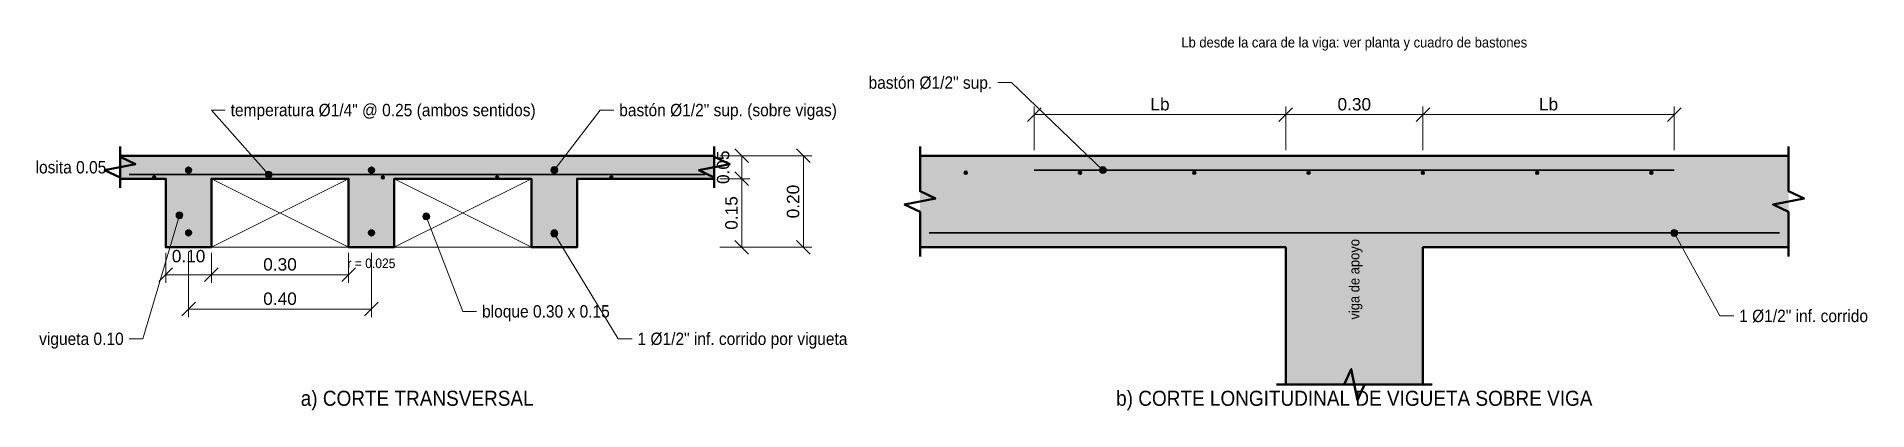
# Model space of a CAD drawing. Header units: metres. Extents: x -3 to 125, y -40 to 31.
# Drawn here: x 59.818 to 63.822, y -40.356 to -39.54 of the extents above; entities that cross this region are included whole.
import ezdxf
from ezdxf.enums import TextEntityAlignment as Align

# ---------------------------------------------------------------- set-up
doc = ezdxf.new("R2010")
doc.units = ezdxf.units.M
for name, color, linetype, lineweight in [('E-ACERO', 1, 'Continuous', 35), ('E-ACERO-TXT', 7, 'Continuous', 18), ('E-CORTE', 7, 'Continuous', 50), ('E-CORTE-ACH', 254, 'Continuous', 0), ('E-COTA', 7, 'Continuous', 13), ('E-PROYECCION', 8, 'Continuous', 18), ('E-TEXTO', 7, 'Continuous', 18), ('E-TITULO', 7, 'Continuous', 35)]:
    doc.layers.add(name, color=color, linetype=linetype, lineweight=lineweight)
doc.styles.add('ARIAL', font='arial.ttf')
doc.dimstyles.new('COTA15', dxfattribs={"dimtxt": 0.027, "dimasz": 0.018, "dimexe": 0.018, "dimexo": 0.012, "dimgap": 0.009, "dimtad": 1, "dimzin": 0, "dimdsep": 46, "dimtxsty": 'ARIAL', "dimtsz": 0.015, "dimcen": 2.5, "dimclrd": 7, "dimclre": 7, "dimclrt": 7, "dimazin": 3, "dimtfac": 1, "dimtmove": 2, "dimatfit": 3, "dimlwd": 13, "dimlwe": 13})

msp = doc.modelspace()

# ---------------------------------------------------------------- texts
at = {"layer": 'E-ACERO-TXT', "style": 'ARIAL', "width": 0.9}
msp.add_text('bastón Ø1/2" sup.', height=0.027, dxfattribs=at).set_placement((61.908, -39.64), align=Align.MIDDLE_RIGHT)
for s, p in [('temperatura Ø1/4" @ 0.25 (ambos sentidos)', (60.242, -39.7)), ('bastón Ø1/2" sup. (sobre vigas)', (61.092, -39.7)), ('1 Ø1/2" inf. corrido', (63.542, -40.15)), ('1 Ø1/2" inf. corrido por vigueta', (61.132, -40.2))]:
    msp.add_text(s, height=0.027, dxfattribs=at).set_placement(p, align=Align.MIDDLE_LEFT)
msp.add_text('r = 0.025', height=0.021, dxfattribs=at).set_placement((60.55, -40.035), align=Align.MIDDLE_CENTER)
at = {"layer": 'E-TEXTO', "style": 'ARIAL', "width": 0.9}
msp.add_text('Lb desde la cara de la viga: ver planta y cuadro de bastones', height=0.0225, dxfattribs=at).set_placement((62.7, -39.57), align=Align.BOTTOM_CENTER)
for s, p in [('losita 0.05', (59.97, -39.825)), ('vigueta 0.10', (60.008, -40.2))]:
    msp.add_text(s, height=0.027, dxfattribs=at).set_placement(p, align=Align.MIDDLE_RIGHT)
msp.add_text('viga de apoyo', height=0.0225, rotation=90, dxfattribs=at).set_placement((62.7, -40.07), align=Align.MIDDLE_CENTER)
msp.add_text('bloque 0.30 x 0.15', height=0.027, dxfattribs=at).set_placement((60.792, -40.14), align=Align.MIDDLE_LEFT)
at = {"layer": 'E-TITULO', "style": 'ARIAL', "width": 0.9}
for s, p in [('a) CORTE TRANSVERSAL', (60.65, -40.33)), ('b) CORTE LONGITUDINAL DE VIGUETA SOBRE VIGA', (62.7, -40.33))]:
    msp.add_text(s, height=0.033, dxfattribs=at).set_placement(p, align=Align.MIDDLE_CENTER)

# ---------------------------------------------------------------- dimensions: what is measured, and where the dimension line sits
at = {"layer": 'E-COTA'}
for base, p1, p2, text in [((62, -39.71), (62, -39.8), (62.55, -39.8), 'Lb'), ((62.55, -39.71), (62.55, -39.8), (62.85, -39.8), '0.30'), ((62.85, -39.71), (62.85, -39.8), (63.4, -39.8), 'Lb')]:
    msp.add_linear_dim(base=base, p1=p1, p2=p2, text=text, dimstyle='COTA15', override={"dimdec": 2}, dxfattribs=at).render()
for base, p1, p2 in [((61.36, -39.85), (61.3, -39.85), (61.3, -39.8)), ((61.495, -40), (61.3, -40), (61.3, -39.8)), ((61.36, -40), (61.3, -40), (61.3, -39.85))]:
    msp.add_linear_dim(base=base, p1=p1, p2=p2, angle=90, dimstyle='COTA15', override={"dimdec": 2}, dxfattribs=at).render()
for base, p1, p2 in [((60.1, -40.06), (60.1, -40), (60.2, -40)), ((60.15, -40.135), (60.15, -40), (60.55, -40)), ((60.2, -40.06), (60.2, -40), (60.5, -40))]:
    msp.add_linear_dim(base=base, p1=p1, p2=p2, dimstyle='COTA15', override={"dimdec": 2}, dxfattribs=at).render()

# ---------------------------------------------------------------- hatches: boundary and pattern name
at = {"layer": 'E-ACERO'}
h = msp.add_hatch(color=256, dxfattribs=at)
edge = h.paths.add_edge_path()
edge.add_arc((60.075, -39.8472), 0.00318, 0, 360)
h = msp.add_hatch(color=256, dxfattribs=at)
edge = h.paths.add_edge_path()
edge.add_arc((60.15, -39.8314), 0.00635, 0, 360)
h = msp.add_hatch(color=256, dxfattribs=at)
edge = h.paths.add_edge_path()
edge.add_arc((60.325, -39.8472), 0.00318, 0, 360)
h = msp.add_hatch(color=256, dxfattribs=at)
edge = h.paths.add_edge_path()
edge.add_arc((60.55, -39.8314), 0.00635, 0, 360)
h = msp.add_hatch(color=256, dxfattribs=at)
edge = h.paths.add_edge_path()
edge.add_arc((60.575, -39.8472), 0.00318, 0, 360)
h = msp.add_hatch(color=256, dxfattribs=at)
edge = h.paths.add_edge_path()
edge.add_arc((60.825, -39.8472), 0.00318, 0, 360)
h = msp.add_hatch(color=256, dxfattribs=at)
edge = h.paths.add_edge_path()
edge.add_arc((60.95, -39.8314), 0.00635, 0, 360)
h = msp.add_hatch(color=256, dxfattribs=at)
edge = h.paths.add_edge_path()
edge.add_arc((61.075, -39.8472), 0.00318, 0, 360)
h = msp.add_hatch(color=256, dxfattribs=at)
edge = h.paths.add_edge_path()
edge.add_arc((61.85, -39.8369), 0.00318, 0, 360)
h = msp.add_hatch(color=256, dxfattribs=at)
edge = h.paths.add_edge_path()
edge.add_arc((62.1, -39.8369), 0.00318, 0, 360)
h = msp.add_hatch(color=256, dxfattribs=at)
edge = h.paths.add_edge_path()
edge.add_arc((62.35, -39.8369), 0.00318, 0, 360)
h = msp.add_hatch(color=256, dxfattribs=at)
edge = h.paths.add_edge_path()
edge.add_arc((62.6, -39.8369), 0.00318, 0, 360)
h = msp.add_hatch(color=256, dxfattribs=at)
edge = h.paths.add_edge_path()
edge.add_arc((62.85, -39.8369), 0.00318, 0, 360)
h = msp.add_hatch(color=256, dxfattribs=at)
edge = h.paths.add_edge_path()
edge.add_arc((63.1, -39.8369), 0.00318, 0, 360)
h = msp.add_hatch(color=256, dxfattribs=at)
edge = h.paths.add_edge_path()
edge.add_arc((63.35, -39.8369), 0.00318, 0, 360)
h = msp.add_hatch(color=256, dxfattribs=at)
edge = h.paths.add_edge_path()
edge.add_arc((60.15, -39.9686), 0.00635, 0, 360)
h = msp.add_hatch(color=256, dxfattribs=at)
edge = h.paths.add_edge_path()
edge.add_arc((60.55, -39.9686), 0.00635, 0, 360)
h = msp.add_hatch(color=256, dxfattribs=at)
edge = h.paths.add_edge_path()
edge.add_arc((60.95, -39.9686), 0.00635, 0, 360)
at = {"layer": 'E-ACERO-TXT'}
h = msp.add_hatch(color=256, dxfattribs=at)
edge = h.paths.add_edge_path()
edge.add_arc((60.325, -39.8409), 0.0075, 0, 360)
h = msp.add_hatch(color=256, dxfattribs=at)
edge = h.paths.add_edge_path()
edge.add_arc((60.95, -39.8314), 0.0075, 0, 360)
h = msp.add_hatch(color=256, dxfattribs=at)
edge = h.paths.add_edge_path()
edge.add_arc((62.15, -39.8314), 0.0075, 0, 360)
h = msp.add_hatch(color=256, dxfattribs=at)
edge = h.paths.add_edge_path()
edge.add_arc((60.95, -39.97), 0.0075, 0, 360)
h = msp.add_hatch(color=256, dxfattribs=at)
edge = h.paths.add_edge_path()
edge.add_arc((63.4, -39.9686), 0.0075, 0, 360)
at = {"layer": 'E-CORTE-ACH'}
for points in [[(61.3, -39.8), (61.3, -39.85), (61, -39.85), (61, -40), (60.9, -40), (60.9, -39.85), (60.6, -39.85), (60.6, -40), (60.5, -40), (60.5, -39.85), (60.2, -39.85), (60.2, -40), (60.1, -40), (60.1, -39.85), (60, -39.85), (60, -39.8)], [(61.75, -40), (63.65, -40), (63.65, -39.8), (61.75, -39.8)], [(62.55, -40.3), (62.85, -40.3), (62.85, -40), (62.55, -40)]]:
    msp.add_hatch(color=256, dxfattribs=at).paths.add_polyline_path(points)
at = {"layer": 'E-TEXTO'}
h = msp.add_hatch(color=256, dxfattribs=at)
edge = h.paths.add_edge_path()
edge.add_arc((60.13, -39.93), 0.0075, 0, 360)
h = msp.add_hatch(color=256, dxfattribs=at)
edge = h.paths.add_edge_path()
edge.add_arc((60.67, -39.9325), 0.0075, 0, 360)

# ---------------------------------------------------------------- linework, layer by layer
at = {"layer": 'E-ACERO'}
for points in [[(60.02, -39.8409), (61.28, -39.8409)], [(62, -39.8314), (63.4, -39.8314)], [(61.77, -39.9686), (63.63, -39.9686)]]:
    msp.add_lwpolyline(points, dxfattribs=at)
for centre, radius in [((60.075, -39.8472), 0.00318), ((60.15, -39.8314), 0.00635), ((60.325, -39.8472), 0.00318), ((60.55, -39.8314), 0.00635), ((60.575, -39.8472), 0.00318), ((60.825, -39.8472), 0.00318), ((60.95, -39.8314), 0.00635), ((61.075, -39.8472), 0.00318), ((61.85, -39.8369), 0.00318), ((62.1, -39.8369), 0.00318), ((62.35, -39.8369), 0.00318), ((62.6, -39.8369), 0.00318), ((62.85, -39.8369), 0.00318), ((63.1, -39.8369), 0.00318), ((63.35, -39.8369), 0.00318), ((60.15, -39.9686), 0.00635), ((60.55, -39.9686), 0.00635), ((60.95, -39.9686), 0.00635)]:
    msp.add_circle(centre, radius, dxfattribs=at)
at = {"layer": 'E-ACERO-TXT'}
for points in [[(62.15, -39.8314), (61.95, -39.64), (61.92, -39.64)], [(60.325, -39.8409), (60.2, -39.7), (60.23, -39.7)], [(60.95, -39.8314), (61.05, -39.7), (61.08, -39.7)], [(60.95, -39.97), (61.09, -40.2), (61.12, -40.2)], [(63.4, -39.9686), (63.5, -40.15), (63.53, -40.15)]]:
    msp.add_lwpolyline(points, dxfattribs=at)
for centre in [(60.325, -39.8409), (60.95, -39.8314), (62.15, -39.8314), (60.95, -39.97), (63.4, -39.9686)]:
    msp.add_circle(centre, 0.0075, dxfattribs=at)
at = {"layer": 'E-CORTE'}
for points in [[(60, -39.87), (60, -39.8475), (59.9663, -39.8317), (60.0337, -39.8182), (60, -39.8025), (60, -39.78)], [(61.3, -39.8), (61.3, -39.85), (61, -39.85), (61, -40), (60.9, -40), (60.9, -39.85), (60.6, -39.85), (60.6, -40), (60.5, -40), (60.5, -39.85), (60.2, -39.85), (60.2, -40), (60.1, -40), (60.1, -39.85), (60, -39.85), (60, -39.8), (61.3, -39.8)], [(61.3, -39.87), (61.3, -39.8475), (61.2662, -39.8317), (61.3338, -39.8182), (61.3, -39.8025), (61.3, -39.78)], [(61.75, -40.02), (61.75, -39.9225), (61.7163, -39.9068), (61.7837, -39.8933), (61.75, -39.8775), (61.75, -39.78)], [(61.75, -39.8), (63.65, -39.8)], [(63.65, -40.02), (63.65, -39.9225), (63.6163, -39.9068), (63.6838, -39.8933), (63.65, -39.8775), (63.65, -39.78)], [(61.75, -40), (62.55, -40), (62.55, -40.3), (62.85, -40.3), (62.85, -40), (63.65, -40)], [(62.53, -40.3), (62.6775, -40.3), (62.6932, -40.2662), (62.7067, -40.3338), (62.7225, -40.3), (62.87, -40.3)]]:
    msp.add_lwpolyline(points, dxfattribs=at)
at = {"layer": 'E-PROYECCION'}
for p, q in [((60.2, -40), (60.5, -39.85)), ((60.2, -39.85), (60.5, -40)), ((60.6, -40), (60.9, -39.85)), ((60.6, -39.85), (60.9, -40))]:
    msp.add_line(p, q, dxfattribs=at)
for points in [[(60.2, -40), (60.5, -40), (60.5, -39.85), (60.2, -39.85)], [(60.6, -40), (60.9, -40), (60.9, -39.85), (60.6, -39.85)]]:
    msp.add_lwpolyline(points, close=True, dxfattribs=at)
at = {"layer": 'E-TEXTO'}
for points in [[(60.13, -39.93), (60.05, -40.2), (60.02, -40.2)], [(60.67, -39.9325), (60.75, -40.14), (60.78, -40.14)]]:
    msp.add_lwpolyline(points, dxfattribs=at)
for centre in [(60.13, -39.93), (60.67, -39.9325)]:
    msp.add_circle(centre, 0.0075, dxfattribs=at)

msp.set_redraw_order([(e.dxf.handle, doc.entitydb.next_handle()) for e in msp.query("TEXT MTEXT ATTDEF DIMENSION ARC_DIMENSION")])  # texts and dimensions are drawn at this point

doc.saveas('drawing.dxf')
